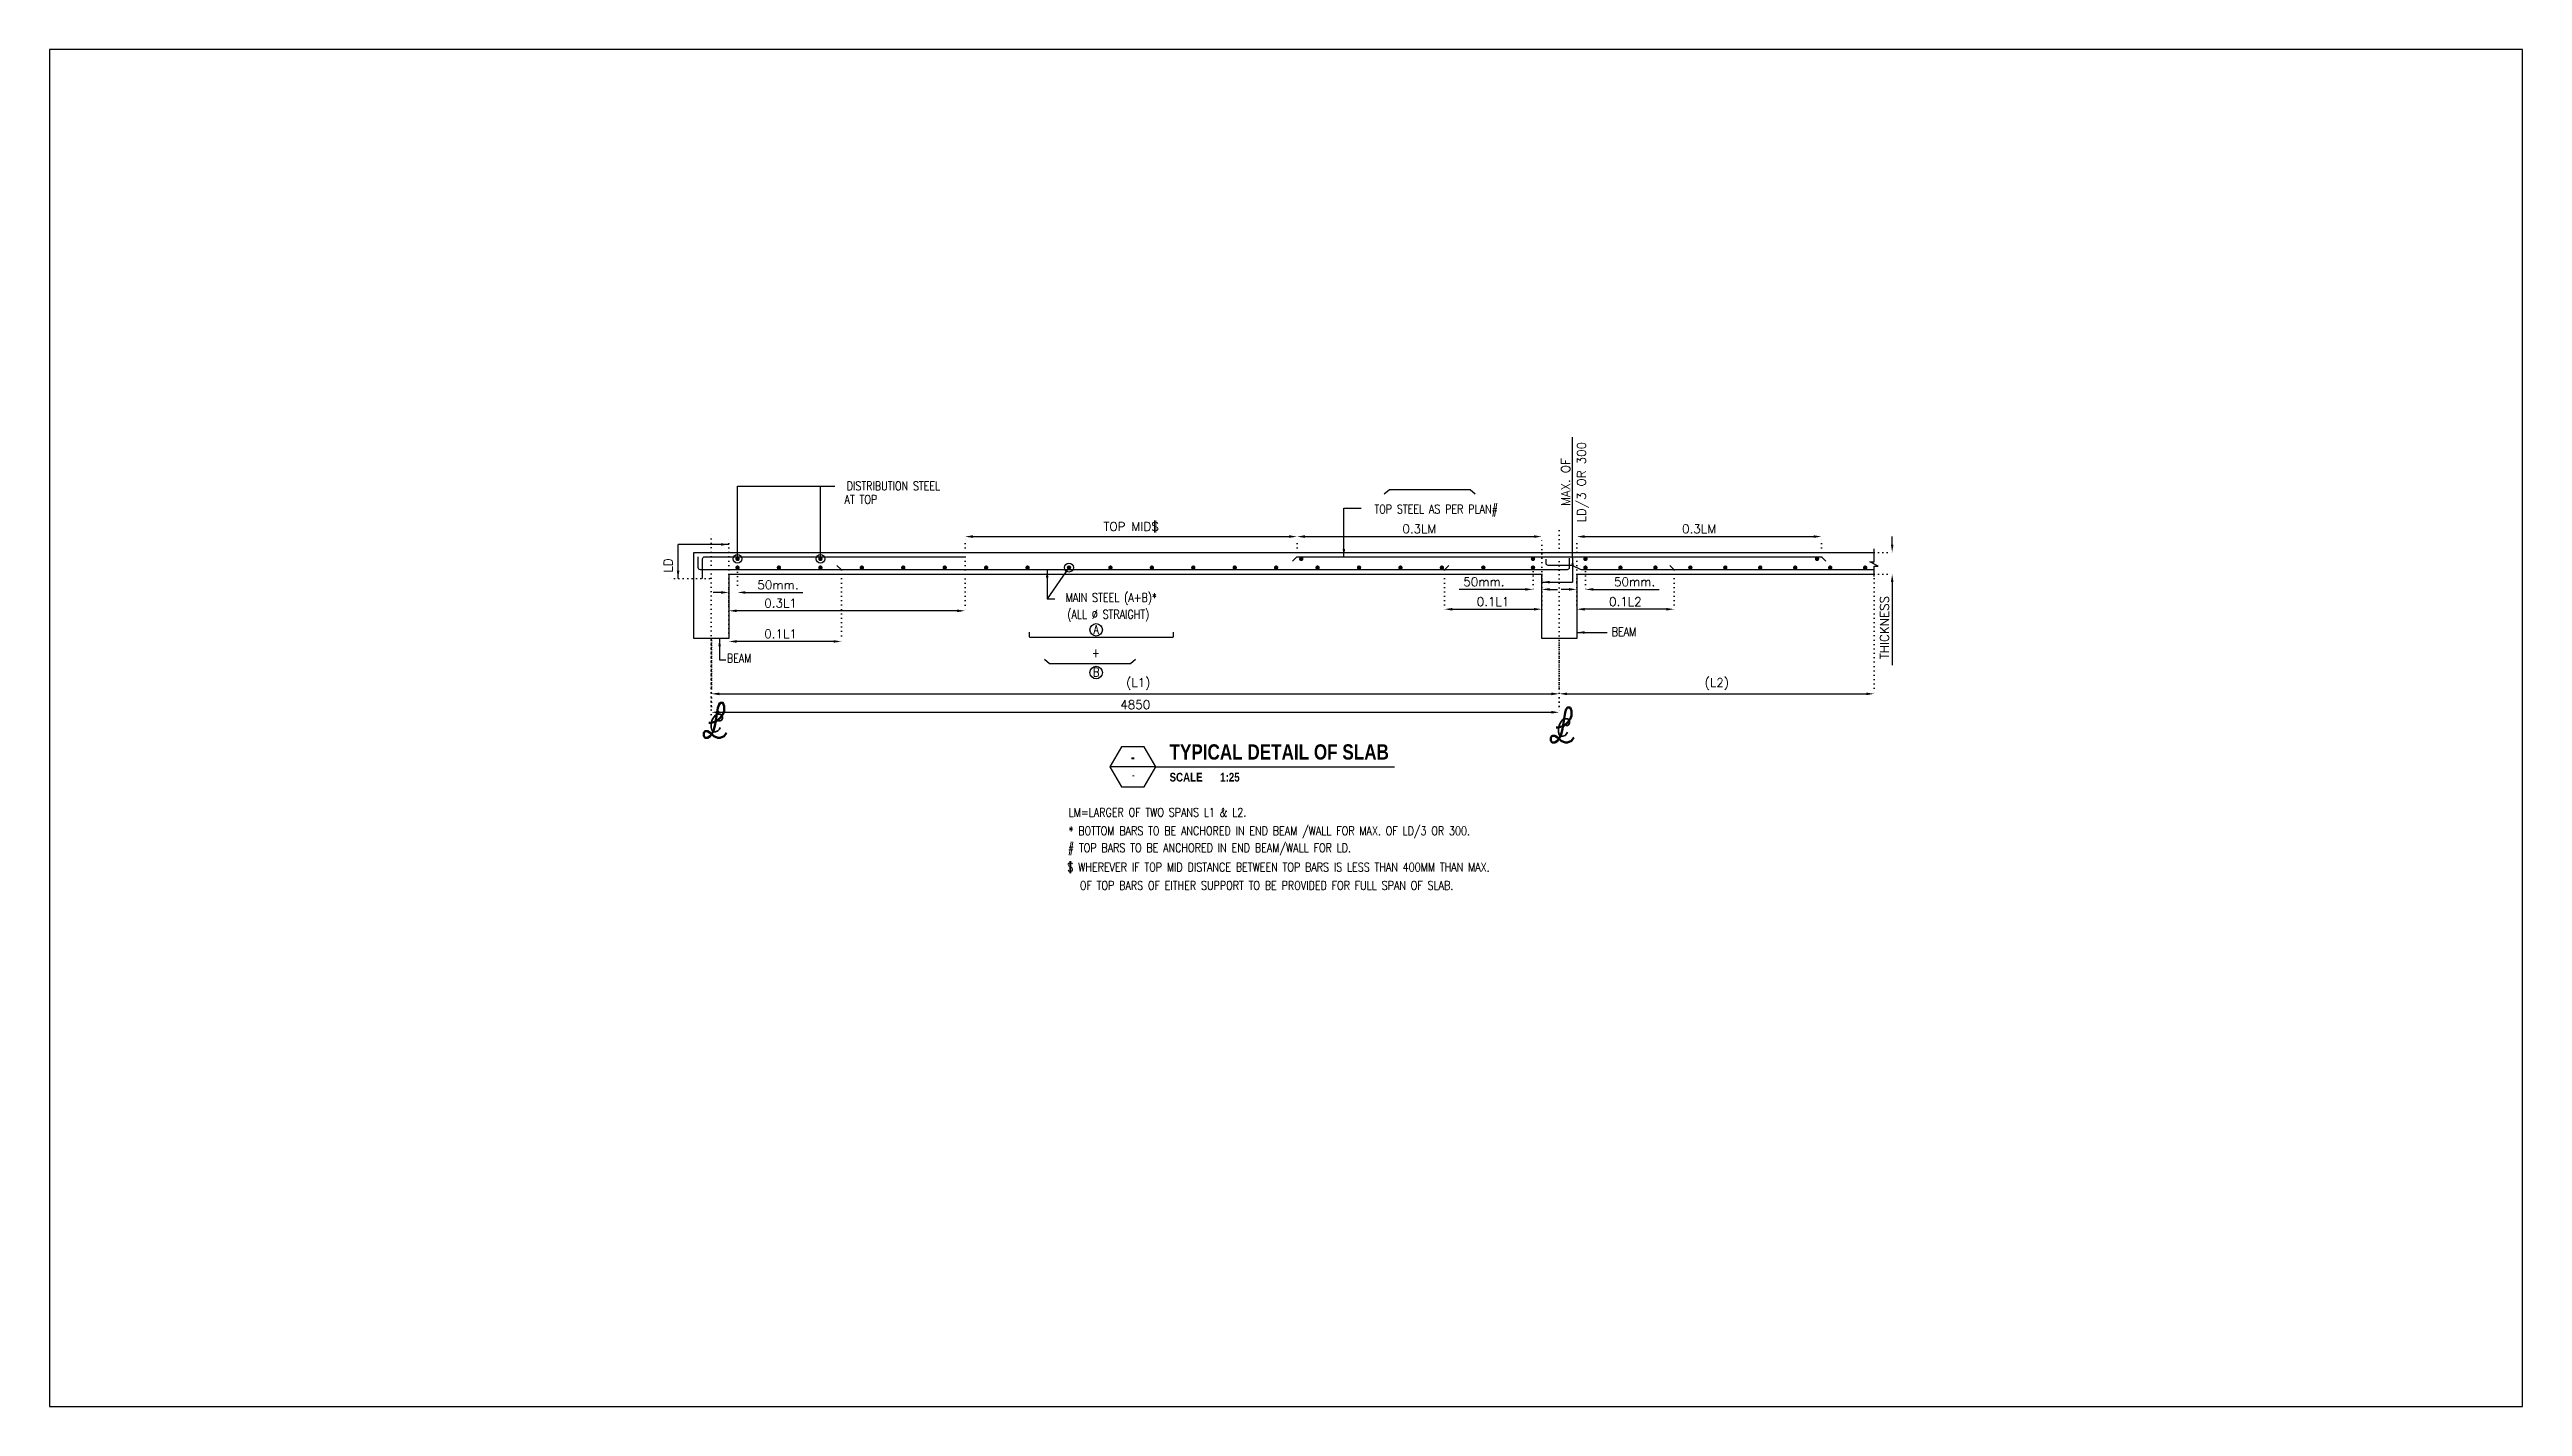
# Model space of a CAD drawing. Header units: millimetres. Extents: x 3096197 to 3311540, y 922944 to 989976.
# Drawn here: x 3150661 to 3164807, y 922944 to 930707 of the extents above; entities that cross this region are included whole.
import ezdxf
from ezdxf.enums import TextEntityAlignment as Align

# ---------------------------------------------------------------- set-up
doc = ezdxf.new("R2010")
doc.units = ezdxf.units.MM
doc.header["$LTSCALE"] = 100
doc.header["$MEASUREMENT"] = 0
doc.linetypes.add('DOT', pattern=[0.25, 0, -0.25])
for name, color, linetype in [('A-REFR-TITL-100', 2, 'Continuous'), ('COVER', 2, 'Continuous'), ('CUT', 9, 'Continuous'), ('DIM.', 11, 'Continuous'), ('DOTED LINE 01', 7, 'DOT'), ('REINF', 4, 'Continuous'), ('RET. WALL', 6, 'Continuous'), ('SYMBOL', 1, 'Continuous'), ('TEXT', 3, 'Continuous')]:
    doc.layers.add(name, color=color, linetype=linetype)
doc.layers.add('DIM', color=7, linetype='Continuous', plot=False)
doc.styles.add('ARIAL', font='arial.ttf', dxfattribs={"width": 0.8})
doc.styles.add('ARIAL-TITLE', font='arialbd.ttf')
doc.styles.add('romance', font='romans.shx')
doc.styles.add('ROMANS', font='romans.shx', dxfattribs={"width": 0.8})
doc.styles.add('RS', font='romans.shx', dxfattribs={"width": 0.8})
doc.styles.add('SCRIPTS', font='scripts', dxfattribs={"height": 2})
doc.dimstyles.new('25T', dxfattribs={"dimscale": 0.25, "dimtxt": 200, "dimasz": 180, "dimexe": 1, "dimexo": 1, "dimgap": 75, "dimtad": 1, "dimdec": 0, "dimzin": 0, "dimdsep": 46, "dimtxsty": 'romance', "dimcen": 0.09, "dimdle": 150, "dimclrd": 11, "dimclre": 11, "dimclrt": 2, "dimadec": 0, "dimazin": 0, "dimtfac": 1, "dimtdec": 0, "dimtofl": 0, "dimtmove": 0, "dimatfit": 3, "dimfxl": 1, "dimtolj": 1, "dimtzin": 0, "dimlwd": -1, "dimlwe": -1, "dimarcsym": 0})
doc.dimstyles.new('ARROW', dxfattribs={"dimtxt": 62.5, "dimasz": 50, "dimexe": 25, "dimexo": 25, "dimgap": 20, "dimtad": 1, "dimdec": 0, "dimdsep": 46, "dimtxsty": 'RS', "dimcen": 1, "dimdle": 75, "dimclrd": 256, "dimclre": 256, "dimclrt": 3, "dimadec": 0, "dimazin": 0, "dimtfac": 1, "dimtdec": 0, "dimtofl": 0, "dimtmove": 2, "dimatfit": 3, "dimfxl": 1, "dimtolj": 1, "dimarcsym": 0})

msp = doc.modelspace()

# ---------------------------------------------------------------- texts
at = {"layer": 'COVER', "color": 2, "lineweight": -2, "char_height": 50, "attachment_point": 5, "rotation": 90, "style": 'romance'}
for s, insert in [('\\A1;LD/3 OR 300', (3159432, 928231.5)), ('\\A1;MAX. OF', (3159333.7, 928231.5)), ('\\A1;LD', (3154199.6, 927755.2))]:
    msp.add_mtext(s, dxfattribs=dict(at, insert=insert))
at = {"layer": 'TEXT', "style": 'ROMANS', "width": 0.8}
for s, p in [('AT TOP', (3155302.3, 928133.1)), ('DISTRIBUTION STEEL', (3155488.6, 928210.3)), ('TOP STEEL AS PER PLAN#', (3158592.8, 928074.1)), ('MAIN STEEL (A+B)*', (3156734.5, 927567.9)), ('(ALL %%C STRAIGHT)', (3156717.5, 927471.9)), ('A', (3156648.5, 927389.5)), ('+', (3156646.7, 927255.6)), ('B', (3156648.5, 927144.7))]:
    msp.add_text(s, height=50, dxfattribs=at).set_placement(p, align=Align.MIDDLE)
at = {"layer": 'TEXT', "style": 'romance', "width": 0.8}
for s, p in [('BEAM', (3159596.8, 927350.3)), ('BEAM', (3154535.9, 927199.5)), ('* BOTTOM BARS TO BE ANCHORED IN END BEAM /WALL FOR MAX. OF LD/3 OR 300.', (3156490.8, 926212.3)), ('LM=LARGER OF TWO SPANS L1 & L2.', (3156490.8, 926317.7)), ('# TOP BARS TO BE ANCHORED IN END BEAM/WALL FOR LD.', (3156486.2, 926114.9)), ('$ WHEREVER IF TOP MID DISTANCE BETWEEN TOP BARS IS LESS THAN 400MM THAN MAX.', (3156483.4, 926004.7)), ('OF TOP BARS OF EITHER SUPPORT TO BE PROVIDED FOR FULL SPAN OF SLAB.', (3156555, 925899.8))]:
    msp.add_text(s, height=50, dxfattribs=at).set_placement(p)

# ---------------------------------------------------------------- blocks, each defined once
blk = doc.blocks.new('S-Ref 2')
at = {"layer": 'A-REFR-TITL-100', "linetype": 'Continuous'}
blk.add_line((0, 0), (-10.5, 0), dxfattribs=at)
blk.add_lwpolyline([(0, 0), (-2.62, 4.55), (-7.87, 4.55), (-10.5, 0), (-7.87, -4.55), (-2.62, -4.55)], close=True, dxfattribs=at)
at = {"layer": 'A-REFR-TITL-100', "color": 4, "style": 'ARIAL-TITLE'}
for tag, p, height in [('TITLE1', (3.15, 6.56), 3.5), ('TITLE2', (3.15, 1.66), 3.5), ('SCALE1', (3.15, -3.36), 2.1), ('SCALE2', (17.35, -3.36), 2.1)]:
    blk.add_attdef(tag, p, '', height=height, dxfattribs=at)
at = {"layer": 'A-REFR-TITL-100', "color": 4, "linetype": 'Continuous', "style": 'ARIAL-TITLE'}
blk.add_attdef('DRWG-NO', text='', height=2.8, dxfattribs=at).set_placement((-5.26, 2.28), align=Align.MIDDLE)
at = {"layer": 'A-REFR-TITL-100', "color": 4, "linetype": 'Continuous', "style": 'ARIAL', "width": 0.8}
blk.add_attdef('DRAWING-REF', text='', height=1.4, dxfattribs=at).set_placement((-5.14, -1.89), align=Align.MIDDLE)
blk = doc.blocks.new('*D2778')
at = {"layer": 'Defpoints', "color": 0, "linetype": 'ByBlock', "transparency": 16777216}
for p in [(3154447, 927337), (3159297, 927337), (3159297, 927021)]:
    blk.add_point(p, dxfattribs=at)
at = {"layer": 'DIM', "color": 11, "linetype": 'DOT', "transparency": 16777216}
for p, q in [((3154447, 927337), (3154447, 927020)), ((3159297, 927337), (3159297, 927020))]:
    blk.add_line(p, q, dxfattribs=at)
at = {"layer": 'DIM', "color": 11, "linetype": 'ByBlock', "transparency": 16777216}
blk.add_line((3154492, 927021), (3159252, 927021), dxfattribs=at)
for points in [[(3154492, 927028), (3154492, 927013), (3154447, 927021)], [(3159252, 927028), (3159252, 927013), (3159297, 927021)]]:
    blk.add_solid(points, dxfattribs=at)
at = {"layer": 'DIM', "color": 2, "linetype": 'ByBlock', "transparency": 16777216, "insert": (3156872, 927077), "char_height": 50, "attachment_point": 5, "style": 'romance'}
blk.add_mtext('\\A1; (L1)', dxfattribs=at)
blk = doc.blocks.new('*D2769')
at = {"layer": 'Defpoints', "color": 0, "linetype": 'ByBlock', "transparency": 16777216}
for p in [(3154547, 927705), (3155898, 927805), (3154547, 927496)]:
    blk.add_point(p, dxfattribs=at)
at = {"layer": 'DIM', "color": 11, "linetype": 'DOT', "transparency": 16777216}
for p, q in [((3154547, 927705), (3154547, 927496)), ((3155898, 927805), (3155898, 927496))]:
    blk.add_line(p, q, dxfattribs=at)
at = {"layer": 'DIM', "color": 11, "linetype": 'ByBlock', "transparency": 16777216}
blk.add_line((3155853, 927496), (3154592, 927496), dxfattribs=at)
for points in [[(3154592, 927503), (3154592, 927488), (3154547, 927496)], [(3155853, 927503), (3155853, 927488), (3155898, 927496)]]:
    blk.add_solid(points, dxfattribs=at)
at = {"layer": 'DIM', "color": 2, "linetype": 'ByBlock', "transparency": 16777216, "insert": (3154843, 927540), "char_height": 50, "attachment_point": 5, "style": 'romance'}
blk.add_mtext('\\A1;0.3L1', dxfattribs=at)
blk = doc.blocks.new('*D2779')
at = {"layer": 'COVER', "color": 11, "linetype": 'DOT', "transparency": 16777216}
for p, q in [((3154547, 927705), (3154547, 927600)), ((3154597, 927742), (3154597, 927600))]:
    blk.add_line(p, q, dxfattribs=at)
at = {"layer": 'COVER', "color": 11, "transparency": 16777216}
for p, q in [((3154502, 927601), (3154457, 927601)), ((3154642, 927601), (3154970, 927601))]:
    blk.add_line(p, q, dxfattribs=at)
for points in [[(3154502, 927608), (3154502, 927593), (3154547, 927601)], [(3154642, 927608), (3154642, 927593), (3154597, 927601)]]:
    blk.add_solid(points, dxfattribs=at)
at = {"layer": 'Defpoints', "color": 0, "transparency": 16777216}
for p in [(3154547, 927705), (3154597, 927743), (3154597, 927601)]:
    blk.add_point(p, dxfattribs=at)
at = {"layer": 'COVER', "color": 2, "lineweight": -2, "transparency": 16777216, "insert": (3154828, 927644), "char_height": 50, "attachment_point": 5, "style": 'romance'}
blk.add_mtext('\\A1;50mm.', dxfattribs=at)
blk = doc.blocks.new('*D2770')
at = {"layer": 'Defpoints', "color": 0, "linetype": 'ByBlock', "transparency": 16777216}
for p in [(3159397, 927705), (3159954, 927730), (3159397, 927505)]:
    blk.add_point(p, dxfattribs=at)
at = {"layer": 'DIM', "color": 11, "linetype": 'DOT', "transparency": 16777216}
for p, q in [((3159397, 927705), (3159397, 927504)), ((3159954, 927730), (3159954, 927504))]:
    blk.add_line(p, q, dxfattribs=at)
at = {"layer": 'DIM', "color": 11, "linetype": 'ByBlock', "transparency": 16777216}
blk.add_line((3159909, 927505), (3159442, 927505), dxfattribs=at)
for points in [[(3159442, 927512), (3159442, 927497), (3159397, 927505)], [(3159909, 927512), (3159909, 927497), (3159954, 927505)]]:
    blk.add_solid(points, dxfattribs=at)
at = {"layer": 'DIM', "color": 2, "linetype": 'ByBlock', "transparency": 16777216, "insert": (3159675, 927548), "char_height": 50, "attachment_point": 5, "style": 'romance'}
blk.add_mtext('\\A1;0.1L2', dxfattribs=at)
blk = doc.blocks.new('*D2771')
at = {"layer": 'Defpoints', "color": 0, "linetype": 'ByBlock', "transparency": 16777216}
for p in [(3159147, 927747), (3159147, 927618), (3159197, 927654)]:
    blk.add_point(p, dxfattribs=at)
at = {"layer": 'DIM', "color": 11, "linetype": 'DOT', "transparency": 16777216}
for p, q in [((3159147, 927746), (3159147, 927618)), ((3159197, 927654), (3159197, 927618))]:
    blk.add_line(p, q, dxfattribs=at)
at = {"layer": 'DIM', "color": 11, "linetype": 'ByBlock', "transparency": 16777216}
for p, q in [((3159102, 927618), (3158725, 927618)), ((3159242, 927618), (3159287, 927618))]:
    blk.add_line(p, q, dxfattribs=at)
for points in [[(3159102, 927626), (3159102, 927611), (3159147, 927618)], [(3159242, 927626), (3159242, 927611), (3159197, 927618)]]:
    blk.add_solid(points, dxfattribs=at)
at = {"layer": 'DIM', "color": 2, "linetype": 'ByBlock', "transparency": 16777216, "insert": (3158866, 927662), "char_height": 50, "attachment_point": 5, "style": 'romance'}
blk.add_mtext('\\A1;50mm.', dxfattribs=at)
blk = doc.blocks.new('*D2772')
at = {"layer": 'Defpoints', "color": 0, "linetype": 'ByBlock', "transparency": 16777216}
for p in [(3159447, 927747), (3159397, 927664), (3159447, 927618)]:
    blk.add_point(p, dxfattribs=at)
at = {"layer": 'DIM', "color": 11, "linetype": 'DOT', "transparency": 16777216}
for p, q in [((3159447, 927746), (3159447, 927618)), ((3159397, 927664), (3159397, 927618))]:
    blk.add_line(p, q, dxfattribs=at)
at = {"layer": 'DIM', "color": 11, "linetype": 'ByBlock', "transparency": 16777216}
for p, q in [((3159352, 927618), (3159307, 927618)), ((3159492, 927618), (3159869, 927618))]:
    blk.add_line(p, q, dxfattribs=at)
for points in [[(3159352, 927626), (3159352, 927611), (3159397, 927618)], [(3159492, 927626), (3159492, 927611), (3159447, 927618)]]:
    blk.add_solid(points, dxfattribs=at)
at = {"layer": 'DIM', "color": 2, "linetype": 'ByBlock', "transparency": 16777216, "insert": (3159728, 927662), "char_height": 50, "attachment_point": 5, "style": 'romance'}
blk.add_mtext('\\A1;50mm.', dxfattribs=at)
blk = doc.blocks.new('*D2773')
at = {"layer": 'Defpoints', "color": 0, "linetype": 'ByBlock', "transparency": 16777216}
for p in [(3159197, 927920), (3157797, 927805), (3159197, 927670)]:
    blk.add_point(p, dxfattribs=at)
at = {"layer": 'DIM', "color": 11, "linetype": 'DOT', "transparency": 16777216}
for p, q in [((3157797, 927805), (3157797, 927920)), ((3159197, 927671), (3159197, 927920))]:
    blk.add_line(p, q, dxfattribs=at)
at = {"layer": 'DIM', "color": 11, "linetype": 'ByBlock', "transparency": 16777216}
blk.add_line((3157842, 927920), (3159152, 927920), dxfattribs=at)
for points in [[(3157842, 927928), (3157842, 927913), (3157797, 927920)], [(3159152, 927928), (3159152, 927913), (3159197, 927920)]]:
    blk.add_solid(points, dxfattribs=at)
at = {"layer": 'DIM', "color": 2, "linetype": 'ByBlock', "transparency": 16777216, "insert": (3158497, 927964), "char_height": 50, "attachment_point": 5, "style": 'romance'}
blk.add_mtext('\\A1;0.3LM', dxfattribs=at)
blk = doc.blocks.new('*D2774')
at = {"layer": 'Defpoints', "color": 0, "linetype": 'ByBlock', "transparency": 16777216}
for p in [(3161098, 927830), (3161098, 927705), (3161201, 927705)]:
    blk.add_point(p, dxfattribs=at)
at = {"layer": 'DIM', "color": 11, "linetype": 'DOT', "transparency": 16777216}
for p, q in [((3161098, 927830), (3161201, 927830)), ((3161098, 927705), (3161201, 927705))]:
    blk.add_line(p, q, dxfattribs=at)
at = {"layer": 'DIM', "color": 11, "linetype": 'ByBlock', "transparency": 16777216}
for p, q in [((3161201, 927875), (3161201, 927920)), ((3161201, 927660), (3161201, 927185))]:
    blk.add_line(p, q, dxfattribs=at)
for points in [[(3161194, 927875), (3161209, 927875), (3161201, 927830)], [(3161194, 927660), (3161209, 927660), (3161201, 927705)]]:
    blk.add_solid(points, dxfattribs=at)
at = {"layer": 'DIM', "color": 2, "linetype": 'ByBlock', "transparency": 16777216, "insert": (3161157, 927400), "char_height": 50, "attachment_point": 5, "rotation": 90, "style": 'romance'}
blk.add_mtext('\\A1;THICKNESS ', dxfattribs=at)
blk = doc.blocks.new('CL')
at = {"layer": 'SYMBOL', "color": 3, "style": 'SCRIPTS', "width": 0.85}
blk.add_text('L', height=500, dxfattribs=at).set_placement((-183, -205))
at = {"layer": 'SYMBOL', "color": 3, "style": 'SCRIPTS'}
blk.add_text('C', height=250, dxfattribs=at).set_placement((-109, -118))
blk = doc.blocks.new('*D2780')
at = {"layer": 'Defpoints', "color": 0, "linetype": 'ByBlock', "transparency": 16777216}
for p in [(3161098, 927705), (3159297, 927337), (3161098, 927021)]:
    blk.add_point(p, dxfattribs=at)
at = {"layer": 'DIM', "color": 11, "linetype": 'DOT', "transparency": 16777216}
for p, q in [((3161098, 927705), (3161098, 927020)), ((3159297, 927337), (3159297, 927020))]:
    blk.add_line(p, q, dxfattribs=at)
at = {"layer": 'DIM', "color": 11, "linetype": 'ByBlock', "transparency": 16777216}
blk.add_line((3159342, 927021), (3161053, 927021), dxfattribs=at)
for points in [[(3159342, 927028), (3159342, 927013), (3159297, 927021)], [(3161053, 927028), (3161053, 927013), (3161098, 927021)]]:
    blk.add_solid(points, dxfattribs=at)
at = {"layer": 'DIM', "color": 2, "linetype": 'ByBlock', "transparency": 16777216, "insert": (3160198, 927077), "char_height": 50, "attachment_point": 5, "style": 'romance'}
blk.add_mtext('\\A1;(L2)', dxfattribs=at)
blk = doc.blocks.new('*D2781')
at = {"layer": 'Defpoints', "color": 0, "transparency": 16777216}
for p in [(3160797, 927920), (3159397, 927705), (3160797, 927805)]:
    blk.add_point(p, dxfattribs=at)
at = {"layer": 'DIM.', "color": 11, "linetype": 'DOT', "transparency": 16777216}
for p, q in [((3159397, 927705), (3159397, 927920)), ((3160797, 927805), (3160797, 927920))]:
    blk.add_line(p, q, dxfattribs=at)
at = {"layer": 'DIM.', "color": 11, "transparency": 16777216}
blk.add_line((3159442, 927920), (3160752, 927920), dxfattribs=at)
for points in [[(3159442, 927928), (3159442, 927913), (3159397, 927920)], [(3160752, 927928), (3160752, 927913), (3160797, 927920)]]:
    blk.add_solid(points, dxfattribs=at)
at = {"layer": 'DIM.', "color": 2, "lineweight": -2, "transparency": 16777216, "insert": (3160097, 927964), "char_height": 50, "attachment_point": 5, "style": 'romance'}
blk.add_mtext('\\A1;0.3LM', dxfattribs=at)
blk = doc.blocks.new('*D2775')
at = {"layer": 'Defpoints', "color": 0, "linetype": 'ByBlock', "transparency": 16777216}
for p in [(3158640, 927730), (3159197, 927705), (3159197, 927505)]:
    blk.add_point(p, dxfattribs=at)
at = {"layer": 'DIM', "color": 11, "linetype": 'DOT', "transparency": 16777216}
for p, q in [((3158640, 927730), (3158640, 927504)), ((3159197, 927705), (3159197, 927504))]:
    blk.add_line(p, q, dxfattribs=at)
at = {"layer": 'DIM', "color": 11, "linetype": 'ByBlock', "transparency": 16777216}
blk.add_line((3158685, 927505), (3159152, 927505), dxfattribs=at)
for points in [[(3158685, 927512), (3158685, 927497), (3158640, 927505)], [(3159152, 927512), (3159152, 927497), (3159197, 927505)]]:
    blk.add_solid(points, dxfattribs=at)
at = {"layer": 'DIM', "color": 2, "linetype": 'ByBlock', "transparency": 16777216, "insert": (3158918, 927548), "char_height": 50, "attachment_point": 5, "style": 'romance'}
blk.add_mtext('\\A1;0.1L1', dxfattribs=at)
blk = doc.blocks.new('*D2782')
at = {"layer": 'Defpoints', "color": 0, "linetype": 'ByBlock', "transparency": 16777216}
for p in [(3157797, 927920), (3155898, 927805), (3157797, 927805)]:
    blk.add_point(p, dxfattribs=at)
at = {"layer": 'DIM', "color": 11, "linetype": 'DOT', "transparency": 16777216}
for p, q in [((3155898, 927805), (3155898, 927920)), ((3157797, 927805), (3157797, 927920))]:
    blk.add_line(p, q, dxfattribs=at)
at = {"layer": 'DIM', "color": 11, "linetype": 'ByBlock', "transparency": 16777216}
blk.add_line((3155943, 927920), (3157752, 927920), dxfattribs=at)
for points in [[(3155943, 927928), (3155943, 927913), (3155898, 927920)], [(3157752, 927928), (3157752, 927913), (3157797, 927920)]]:
    blk.add_solid(points, dxfattribs=at)
at = {"layer": 'DIM', "color": 2, "linetype": 'ByBlock', "transparency": 16777216, "insert": (3156848, 927973), "char_height": 50, "attachment_point": 5, "style": 'romance'}
blk.add_mtext('\\A1;TOP MID$', dxfattribs=at)
blk = doc.blocks.new('*D2776')
at = {"layer": 'Defpoints', "color": 0, "linetype": 'ByBlock', "transparency": 16777216}
for p in [(3155191, 927730), (3154547, 927620), (3154547, 927320)]:
    blk.add_point(p, dxfattribs=at)
at = {"layer": 'DIM', "color": 11, "linetype": 'DOT', "transparency": 16777216}
for p, q in [((3155191, 927730), (3155191, 927320)), ((3154547, 927620), (3154547, 927320))]:
    blk.add_line(p, q, dxfattribs=at)
at = {"layer": 'DIM', "color": 11, "linetype": 'ByBlock', "transparency": 16777216}
blk.add_line((3155146, 927320), (3154592, 927320), dxfattribs=at)
for points in [[(3154592, 927328), (3154592, 927313), (3154547, 927320)], [(3155146, 927328), (3155146, 927313), (3155191, 927320)]]:
    blk.add_solid(points, dxfattribs=at)
at = {"layer": 'DIM', "color": 2, "linetype": 'ByBlock', "transparency": 16777216, "insert": (3154843, 927364), "char_height": 50, "attachment_point": 5, "style": 'romance'}
blk.add_mtext('\\A1;0.1L1', dxfattribs=at)
blk = doc.blocks.new('*D2777')
at = {"layer": 'Defpoints', "color": 0, "linetype": 'ByBlock', "transparency": 16777216}
for p in [(3154447, 927325), (3159297, 927325), (3159297, 926915)]:
    blk.add_point(p, dxfattribs=at)
at = {"layer": 'DIM', "color": 11, "linetype": 'DOT', "transparency": 16777216}
for p, q in [((3154447, 927325), (3154447, 926915)), ((3159297, 927325), (3159297, 926915))]:
    blk.add_line(p, q, dxfattribs=at)
at = {"layer": 'DIM', "color": 11, "linetype": 'ByBlock', "transparency": 16777216}
blk.add_line((3154492, 926915), (3159252, 926915), dxfattribs=at)
for points in [[(3154492, 926923), (3154492, 926908), (3154447, 926915)], [(3159252, 926923), (3159252, 926908), (3159297, 926915)]]:
    blk.add_solid(points, dxfattribs=at)
at = {"layer": 'DIM', "color": 2, "linetype": 'ByBlock', "transparency": 16777216, "insert": (3156872, 926959), "char_height": 50, "attachment_point": 5, "style": 'romance'}
blk.add_mtext('\\A1;4850', dxfattribs=at)

# ---------------------------------------------------------------- dimensions: what is measured, and where the dimension line sits
at = {"layer": 'COVER', "lineweight": -2}
dim = msp.add_linear_dim(base=(3154596.8, 927600.6), p1=(3154546.8, 927705.2), p2=(3154596.8, 927742.7), text='<>mm.', dimstyle='25T', dxfattribs=at)
dim.commit()
dim.dimension.update_dxf_attribs({"geometry": '*D2779', "text_midpoint": (3154828.2, 927644.3)})
at = {"layer": 'DIM', "linetype": 'ByBlock'}
for base, p1, p2, text, picture, middle in [((3157796.8, 927920), (3155898.3, 927805.2), (3157796.8, 927805.2), 'TOP MID$', '*D2782', (3156847.6, 927973.3)), ((3159196.8, 927920), (3157796.8, 927805.2), (3159196.8, 927670.5), '0.3LM', '*D2773', (3158496.8, 927963.8)), ((3159396.8, 927504.7), (3159953.6, 927730.2), (3159396.8, 927705.2), '0.1L2', '*D2770', (3159675.2, 927548.4))]:
    dim = msp.add_linear_dim(base=base, p1=p1, p2=p2, text=text, dimstyle='25T', dxfattribs=at)
    dim.commit()
    dim.dimension.update_dxf_attribs({"geometry": picture, "text_midpoint": middle})
for base, p1, p2, angle, text, picture, middle in [((3161201, 927705.2), (3161098.2, 927830.2), (3161098.2, 927705.2), 90, 'THICKNESS ', '*D2774', (3161157.3, 927400.1)), ((3159196.8, 927504.7), (3158640, 927730.2), (3159196.8, 927705.2), 180, '0.1L1', '*D2775', (3158918.4, 927548.4))]:
    dim = msp.add_linear_dim(base=base, p1=p1, p2=p2, angle=angle, text=text, dimstyle='25T', dxfattribs=at)
    dim.commit()
    dim.dimension.update_dxf_attribs({"geometry": picture, "text_midpoint": middle})
for base, p1, p2, text, picture, middle in [((3154546.8, 927495.8), (3155898.3, 927805.2), (3154546.8, 927705.2), '0.3L1', '*D2769', (3154842.7, 927495.8)), ((3154546.8, 927320.3), (3155190.5, 927730.2), (3154546.8, 927620), '0.1L1', '*D2776', (3154842.7, 927320.3)), ((3159446.5, 927618.1), (3159396.8, 927664.1), (3159446.5, 927746.6), '<>mm.', '*D2772', (3159727.6, 927618.1))]:
    dim = msp.add_linear_dim(base=base, p1=p1, p2=p2, text=text, dimstyle='25T', dxfattribs=at)
    dim.commit()
    dim.dimension.update_dxf_attribs({"geometry": picture, "text_midpoint": middle, "dimtype": 160})
dim = msp.add_linear_dim(base=(3159147.1, 927618.1), p1=(3159196.8, 927654.4), p2=(3159147.1, 927746.6), angle=180, text='<>mm.', dimstyle='25T', dxfattribs=at)
dim.commit()
dim.dimension.update_dxf_attribs({"geometry": '*D2771', "text_midpoint": (3158866, 927618.1), "dimtype": 160})
for base, p1, p2, text, picture, middle in [((3161098.2, 927020.6), (3159296.8, 927337.4), (3161098.2, 927705.2), '(L2)', '*D2780', (3160197.5, 927077.4)), ((3159296.8, 927020.6), (3154446.8, 927337.4), (3159296.8, 927337.4), ' (L1)', '*D2778', (3156871.8, 927077.4))]:
    dim = msp.add_linear_dim(base=base, p1=p1, p2=p2, text=text, dimstyle='25T', override={"dimtxsty": 'romance'}, dxfattribs=at)
    dim.commit()
    dim.dimension.update_dxf_attribs({"geometry": picture, "text_midpoint": middle})
dim = msp.add_linear_dim(base=(3159296.8, 926915.5), p1=(3154446.8, 927324.9), p2=(3159296.8, 927324.9), dimstyle='25T', override={"dimtxsty": 'romance'}, dxfattribs=at)
dim.commit()
dim.dimension.update_dxf_attribs({"geometry": '*D2777', "text_midpoint": (3156871.8, 926959.2)})
at = {"layer": 'DIM.', "lineweight": -2}
dim = msp.add_linear_dim(base=(3160796.8, 927920), p1=(3159396.8, 927705.2), p2=(3160796.8, 927805.2), text='0.3LM', dimstyle='25T', dxfattribs=at)
dim.commit()
dim.dimension.update_dxf_attribs({"geometry": '*D2781', "text_midpoint": (3160096.8, 927963.8)})

# ---------------------------------------------------------------- linework, layer by layer
at = {"layer": 'A-REFR-TITL-100', "linetype": 'Continuous'}
msp.add_line((3156989, 926603), (3158353.7, 926603), dxfattribs=at)
at = {"layer": 'COVER', "lineweight": -2}
for p, q in [((3154346.8, 927830.2), (3161098.2, 927830.2)), ((3154346.8, 927337.4), (3154346.8, 927830.2)), ((3154546.8, 927705.2), (3159196.8, 927705.2)), ((3154546.8, 927705.2), (3154546.8, 927337.4)), ((3159196.8, 927337.4), (3159196.8, 927705.2)), ((3159396.8, 927705.2), (3161098.2, 927705.2)), ((3159396.8, 927705.2), (3159396.8, 927337.4)), ((3154546.8, 927337.4), (3154346.8, 927337.4)), ((3159396.8, 927337.4), (3159196.8, 927337.4))]:
    msp.add_line(p, q, dxfattribs=at)
msp.add_lwpolyline([(3154346.8, 927704), (3154346.8, 927830.2)], dxfattribs=at)
at = {"layer": 'COVER', "color": 3}
for centre in [(3156648.3, 927387.2), (3156648.3, 927142.4)]:
    msp.add_circle(centre, 35.8, dxfattribs=at)
at = {"layer": 'CUT', "linetype": 'Continuous'}
msp.add_lwpolyline([(3161098.2, 927691.8), (3161098.2, 927751.4), (3161120.8, 927751.4), (3161073.3, 927776.4), (3161098.2, 927776.4), (3161098.2, 927849.9)], dxfattribs=at)
at = {"layer": 'DIM', "linetype": 'ByBlock'}
msp.add_line((3159373.5, 927797.2), (3159373.5, 928489.1), dxfattribs=at)
msp.add_solid([(3159367.8, 927763.4), (3159373.5, 927797.2), (3159379.1, 927763.4)], dxfattribs=at)
at = {"layer": 'DOTED LINE 01'}
for p, q in [((3154446.8, 926903.4), (3154446.8, 927954.2)), ((3154546.8, 927705.2), (3154546.8, 927924)), ((3159296.8, 927954.2), (3159296.8, 926903.4)), ((3154437.1, 927680.2), (3154193.4, 927680.2))]:
    msp.add_line(p, q, dxfattribs=at)
at = {"layer": 'DOTED LINE 01', "ltscale": 4}
msp.add_line((3159389.3, 927797.2), (3159326.2, 927797.2), dxfattribs=at)
at = {"layer": 'REINF'}
for p, q in [((3155190.5, 927730.2), (3155165.5, 927755.2)), ((3157771.8, 927780.2), (3157796.8, 927805.2)), ((3157796.8, 927805.2), (3160796.8, 927805.2)), ((3158640, 927730.2), (3158665, 927755.2)), ((3159953.6, 927730.2), (3159928.6, 927755.2)), ((3160821.8, 927780.2), (3160796.8, 927805.2))]:
    msp.add_line(p, q, dxfattribs=at)
at = {"layer": 'REINF', "color": 1}
for points in [[(3158816.3, 928162.1), (3158787.5, 928188), (3158325.1, 928188), (3158296.3, 928162.1)], [(3156873.2, 927217.7), (3156844.3, 927191.9), (3156382, 927191.9), (3156353.2, 927217.7)]]:
    msp.add_lwpolyline(points, dxfattribs=at)
at = {"layer": 'REINF'}
for points in [[(3159354.3, 927797.2), (3159354.3, 927742.7, -0.4142136), (3159341.8, 927730.2), (3154384.3, 927730.2, -0.4142136), (3154371.8, 927742.7), (3154371.8, 927805.2)], [(3154396.8, 927680.2), (3154396.8, 927792.7, -0.4142136), (3154409.3, 927805.2), (3155898.3, 927805.2)], [(3161098.2, 927730.2), (3159424.7, 927730.2, -0.1164338), (3159419.2, 927731.6), (3159374.4, 927753.9, 0.1164338), (3159368.8, 927755.2), (3159234.3, 927755.2, -0.4142136), (3159221.8, 927767.7), (3159221.8, 927791.1)]]:
    msp.add_lwpolyline(points, format="xyb", dxfattribs=at)
at = {"layer": 'REINF', "lineweight": -2, "const_width": 12.5}
for points in [[(3154590.5, 927792.7, -1), (3154603, 927792.7, -1)], [(3154590.5, 927742.7, 1), (3154603, 927742.7, 1)], [(3154827.5, 927742.7, 1), (3154840, 927742.7, 1)], [(3155064.5, 927792.7, -1), (3155077, 927792.7, -1)], [(3155064.5, 927742.7, 1), (3155077, 927742.7, 1)], [(3155301.5, 927742.7, 1), (3155314, 927742.7, 1)], [(3155538.5, 927742.7, 1), (3155551, 927742.7, 1)], [(3155775.5, 927742.7, 1), (3155788, 927742.7, 1)], [(3156012.5, 927742.7, 1), (3156025, 927742.7, 1)], [(3156249.5, 927742.7, 1), (3156262, 927742.7, 1)], [(3156486.5, 927742.7, 1), (3156499, 927742.7, 1)], [(3156486.5, 927742.7, 1), (3156499, 927742.7, 1)], [(3156723.5, 927742.7, 1), (3156736, 927742.7, 1)], [(3156960.5, 927742.7, 1), (3156973, 927742.7, 1)], [(3157197.5, 927742.7, 1), (3157210, 927742.7, 1)], [(3157434.4, 927742.7, 1), (3157446.9, 927742.7, 1)], [(3157671.4, 927742.7, 1), (3157683.9, 927742.7, 1)], [(3157827.5, 927792.7, 1), (3157815, 927792.7, 1)], [(3157908.4, 927742.7, 1), (3157920.9, 927742.7, 1)], [(3158145.4, 927742.7, 1), (3158157.9, 927742.7, 1)], [(3158382.4, 927742.7, 1), (3158394.9, 927742.7, 1)], [(3158619.4, 927742.7, 1), (3158631.9, 927742.7, 1)], [(3158856.4, 927742.7, 1), (3158868.9, 927742.7, 1)], [(3159153, 927792.7, 1), (3159140.5, 927792.7, 1)], [(3159153, 927742.7, -1), (3159140.5, 927742.7, -1)], [(3159440.5, 927792.7, -1), (3159453, 927792.7, -1)], [(3159440.5, 927742.7, 1), (3159453, 927742.7, 1)], [(3159640.5, 927742.7, 1), (3159653, 927742.7, 1)], [(3159840.5, 927742.7, 1), (3159853, 927742.7, 1)], [(3160040.5, 927742.7, 1), (3160053, 927742.7, 1)], [(3160240.5, 927742.7, 1), (3160253, 927742.7, 1)], [(3160440.5, 927742.7, 1), (3160453, 927742.7, 1)], [(3160640.5, 927742.7, 1), (3160653, 927742.7, 1)], [(3160777.7, 927792.7, 1), (3160765.2, 927792.7, 1)], [(3160840.5, 927742.7, 1), (3160853, 927742.7, 1)], [(3161040.5, 927742.7, 1), (3161053, 927742.7, 1)]]:
    msp.add_lwpolyline(points, format="xyb", close=True, dxfattribs=at)
at = {"layer": 'REINF', "color": 1}
msp.add_lwpolyline([(3157088.9, 927373.2), (3157088.9, 927348.1, -0.4142136), (3157084, 927343.2), (3156271.4, 927343.2, -0.4142136), (3156266.5, 927348.1), (3156266.5, 927373.2)], format="xyb", dxfattribs=at)
at = {"layer": 'RET. WALL'}
msp.add_lwpolyline([(3164806.8, 930706.9), (3150661.1, 930706.9), (3150661.1, 922943.8), (3164806.8, 922943.8)], close=True, dxfattribs=at)

# ---------------------------------------------------------------- block references
ref = msp.add_blockref('S-Ref 2', (3156989, 926603), dxfattribs=dict(xscale=25, yscale=25, zscale=25))
ref.add_attrib('TITLE2', 'TYPICAL DETAIL OF SLAB', (3157067.7, 926644.5), dxfattribs={"layer": 'A-REFR-TITL-100', "color": 4, "height": 87.5, "style": 'ARIAL-TITLE', "width": 0.8})
ref.add_attrib('SCALE1', 'SCALE', (3157067.7, 926518.9), dxfattribs={"layer": 'A-REFR-TITL-100', "color": 4, "height": 50, "style": 'ARIAL-TITLE', "width": 0.8})
ref.add_attrib('SCALE2', '1:25', (3157357.2, 926518.9), dxfattribs={"layer": 'A-REFR-TITL-100', "color": 4, "height": 50, "style": 'ARIAL-TITLE', "width": 0.8})
ref.add_attrib('DRWG-NO', '-', dxfattribs={"layer": 'A-REFR-TITL-100', "color": 4, "linetype": 'Continuous', "height": 62.5, "style": 'ARIAL-TITLE', "width": 0.8}).set_placement((3156857.5, 926659.9), align=Align.MIDDLE)
ref.add_attrib('DRAWING-REF', '-', dxfattribs={"layer": 'A-REFR-TITL-100', "color": 4, "linetype": 'Continuous', "height": 37.5, "style": 'ARIAL', "width": 0.8}).set_placement((3156860.4, 926555.8), align=Align.MIDDLE)
at = {"layer": 'SYMBOL', "xscale": 0.4000000000014552, "yscale": 0.4000000000014552, "zscale": 0.4000000000014552}
for p in [(3154476.6, 926851.5), (3159322.9, 926825)]:
    msp.add_blockref('CL', p, dxfattribs=at)

msp.set_redraw_order([(e.dxf.handle, doc.entitydb.next_handle()) for e in msp.query("TEXT MTEXT ATTDEF DIMENSION ARC_DIMENSION")])  # texts and dimensions are drawn at this point

# ---------------------------------------------------------------- leaders
at = {"layer": 'COVER', "lineweight": -2}
for points in [[(3154256.6, 927680.2), (3154256.6, 927875.3)], [(3154546.8, 927875.3), (3154256.6, 927875.3)]]:
    msp.add_leader(points, dimstyle='25T', dxfattribs=at)
at = {"layer": 'DIM'}
for points, override in [([(3154596.8, 927792.7), (3154596.8, 928209.2), (3155153.8, 928209.2)], {"dimasz": 50, "dimldrblk": 'DotBlank'}), ([(3155070.9, 927792.7), (3155070.9, 928209.2)], {"dimasz": 50, "dimldrblk": 'DotBlank'}), ([(3156492.7, 927742.7), (3156368, 927564), (3156411, 927564)], {"dimldrblk": 'DotBlank'})]:
    msp.add_leader(points, dimstyle='ARROW', override=override, dxfattribs=at)
at = {"layer": 'DIM', "linetype": 'ByBlock'}
for points in [[(3158065.3, 927805.2), (3158063.8, 928082.1), (3158163.4, 928082.1)], [(3156368, 927730.2), (3156368, 927564), (3156411, 927564)], [(3159373.5, 927797.2), (3159373.5, 927659.8)], [(3159196.8, 927659.8), (3159373.5, 927659.8)]]:
    msp.add_leader(points, dimstyle='25T', dxfattribs=at)
at = {"layer": 'DIM.'}
for points in [[(3154494.2, 927337.4), (3154494.2, 927216.2), (3154529.8, 927216.2)], [(3159396.8, 927371.7), (3159571.9, 927371.7)]]:
    msp.add_leader(points, dimstyle='25T', dxfattribs=at)

doc.saveas('drawing.dxf')
